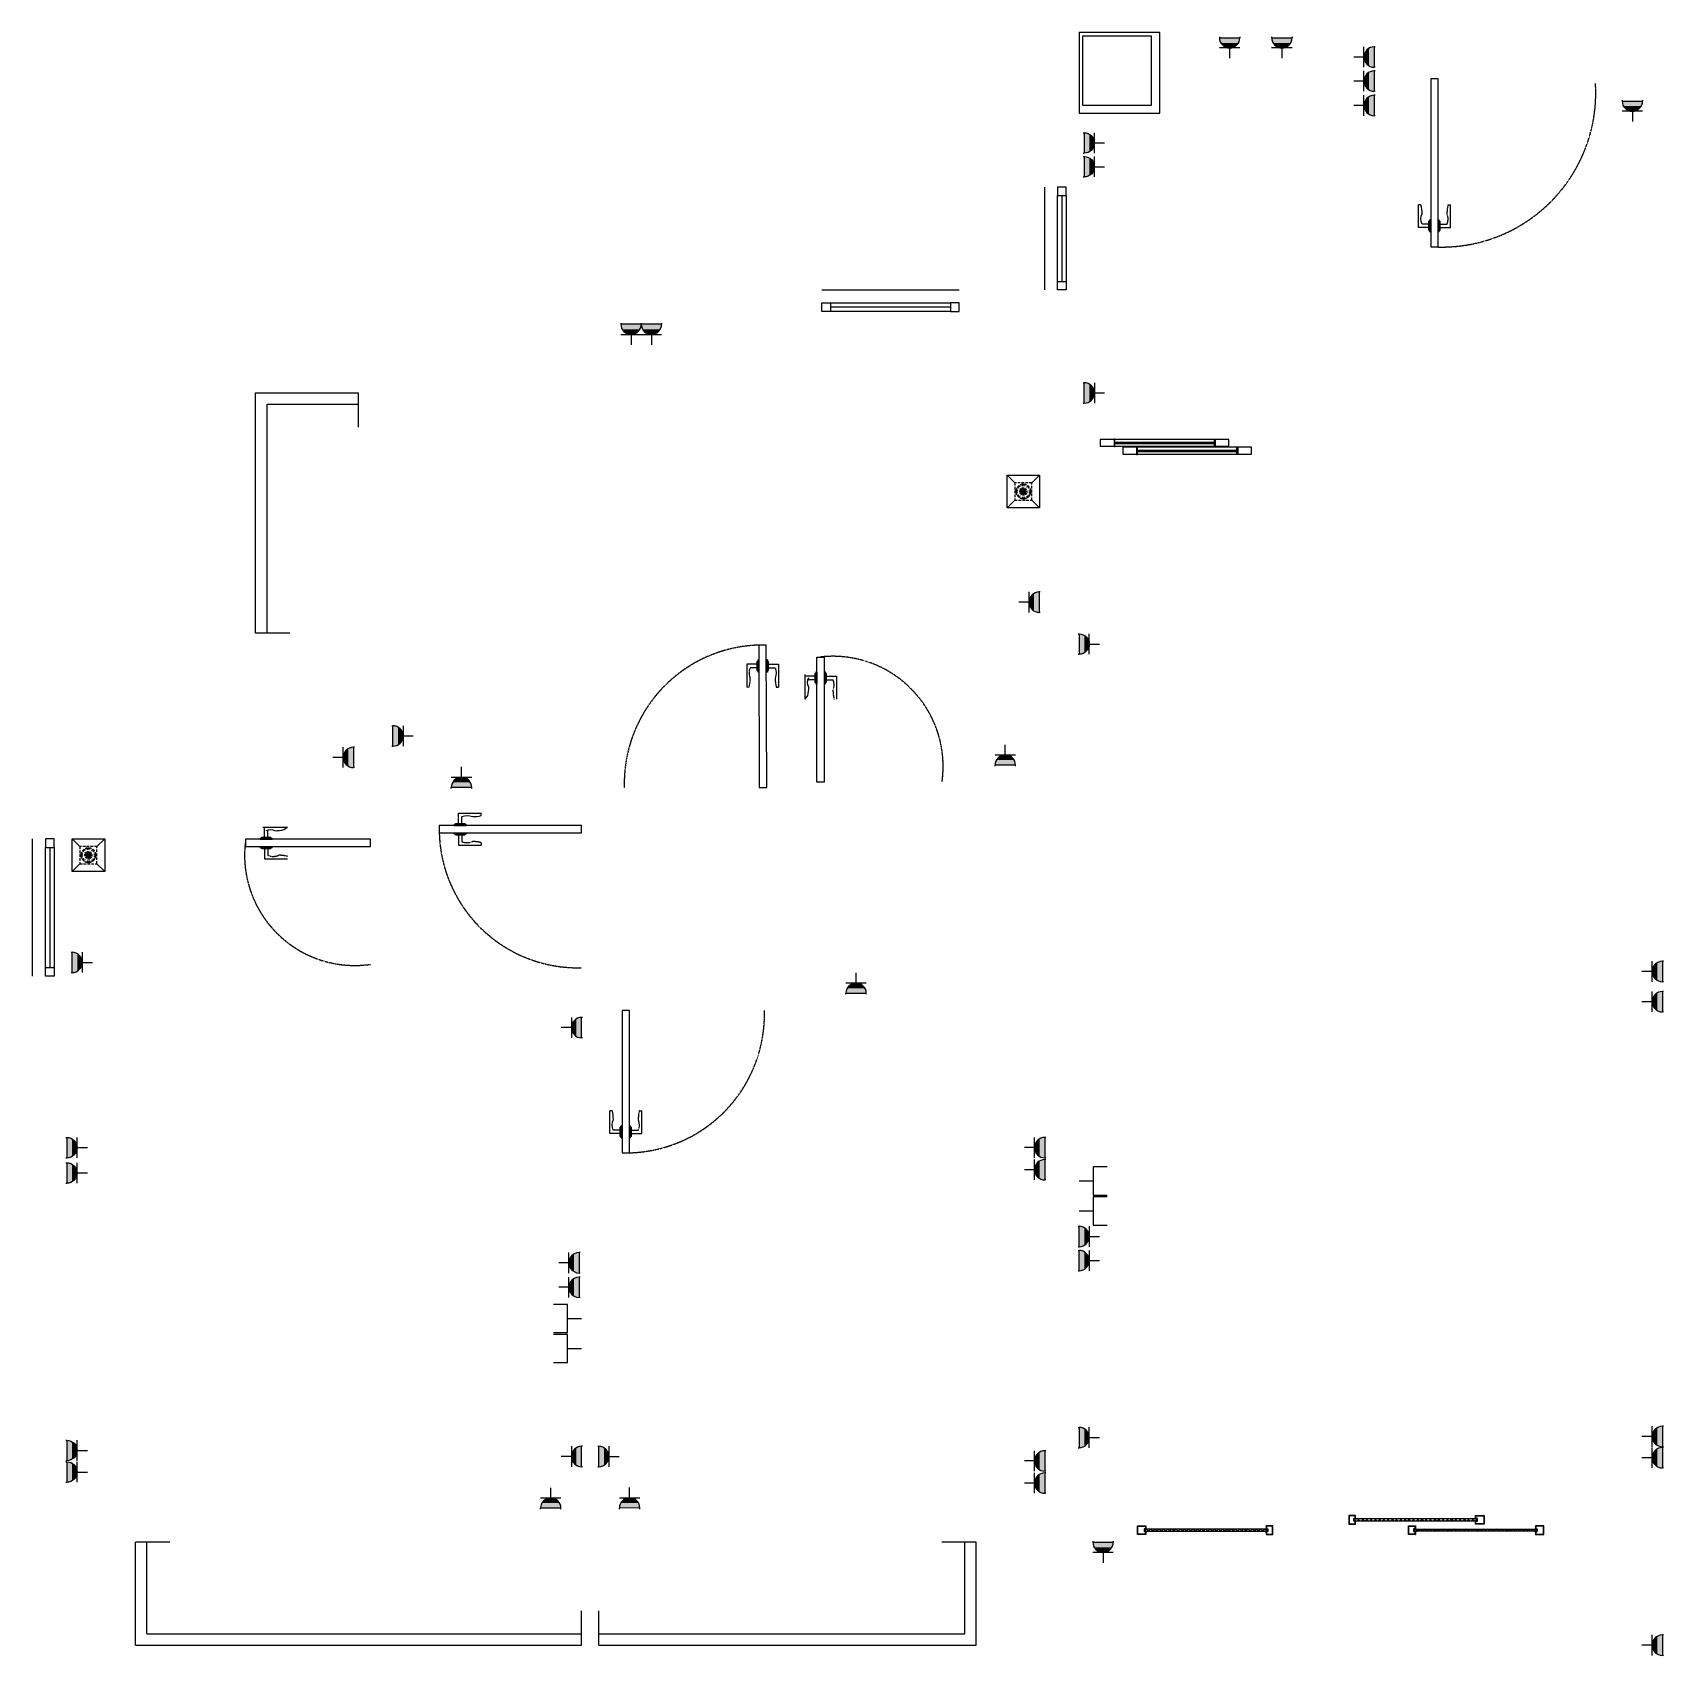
# Model space of a CAD drawing. Header units: millimetres. Extents: x 1752652 to 1868489, y -569437 to -552483.
# Drawn here: x 1817254 to 1826760, y -561943 to -552483 of the extents above; entities that cross this region are included whole.
import ezdxf
from ezdxf.enums import TextEntityAlignment as Align

# ---------------------------------------------------------------- set-up
doc = ezdxf.new("R2010")
doc.units = ezdxf.units.MM
doc.linetypes.add('ACAD_ISO02W100', pattern=[15, 12, -3])
doc.linetypes.add('HIDDEN', pattern=[0.375, 0.25, -0.125])
for name, color, linetype in [('A-WIND', 2, 'Continuous'), ('C窗户Z', 1, 'Continuous'), ('E-插座-RefEdit0', 1, 'Continuous'), ('FF-FURN', 51, 'Continuous'), ('FIXTURE', 2, 'Continuous'), ('H-地面图', 144, 'Continuous'), ('HATCH', 8, 'Continuous'), ('P-Casing-门槛', 251, 'Continuous'), ('P-Door Leaf-门扇', 60, 'Continuous'), ('P-地漏', 8, 'Continuous'), ('P-门', 51, 'Continuous'), ('Wall', 151, 'Continuous'), ('烟窗11111111111111111111111111', 7, 'Continuous')]:
    doc.layers.add(name, color=color, linetype=linetype)
doc.styles.add('_COMPLEX', font='complex_.ttf')
doc.styles.add('_TCH_LABEL', font='')
doc.styles.add('dim_font', font='SIMPLEX.shx', dxfattribs={"width": 0.6})
doc.styles.get("Standard").update_dxf_attribs({"font": 'simplex.shx', "width": 0.8, "bigfont": 'hztxt.shx'})
doc.styles.get('_TCH_LABEL').set_extended_font_data('@SimSun')

# ---------------------------------------------------------------- blocks, each defined once
blk = doc.blocks.new('_LINKPT1')
blk.add_line((0, 0), (0, 0))
blk = doc.blocks.new('cvbrrrr')
for p, q in [((1824171.8, -552507.3), (1824171.8, -552513.3)), ((1824171.8, -552513.3), (1824290.9, -552513.3)), ((1824290.9, -552572.8), (1824171.8, -552572.8)), ((1824231.3, -552572.8), (1824231.3, -552632.4)), ((1824290.9, -552507.3), (1824290.9, -552513.3)), ((1824476.1, -552507.3), (1824476.1, -552513.3)), ((1824476.1, -552513.3), (1824595.2, -552513.3)), ((1824595.2, -552572.8), (1824476.1, -552572.8)), ((1824535.7, -552572.8), (1824535.7, -552632.4)), ((1824595.2, -552507.3), (1824595.2, -552513.3)), ((1825014, -552685.3), (1825014, -552566.2)), ((1825073.6, -552566.2), (1825073.6, -552685.3)), ((1825079.5, -552566.2), (1825073.6, -552566.2)), ((1825014, -552625.7), (1824954.5, -552625.7)), ((1825014, -552765.9), (1824954.5, -552765.9)), ((1825014, -552825.4), (1825014, -552706.3)), ((1825079.5, -552685.3), (1825073.6, -552685.3)), ((1825073.6, -552706.3), (1825073.6, -552825.4)), ((1825079.5, -552706.3), (1825073.6, -552706.3)), ((1825014, -552967.5), (1825014, -552848.4)), ((1825079.5, -552825.4), (1825073.6, -552825.4)), ((1825073.6, -552848.4), (1825073.6, -552967.5)), ((1825079.5, -552848.4), (1825073.6, -552848.4)), ((1825014, -552908), (1824954.5, -552908)), ((1826519, -552876.3), (1826519, -552882.3)), ((1826519, -552882.3), (1826638.1, -552882.3)), ((1826638.1, -552941.8), (1826519, -552941.8)), ((1826578.6, -552941.8), (1826578.6, -553001.3)), ((1826638.1, -552876.3), (1826638.1, -552882.3)), ((1825079.5, -552967.5), (1825073.6, -552967.5)), ((1823377.6, -553066.8), (1823383.6, -553066.8)), ((1823383.6, -553066.8), (1823383.6, -553185.9)), ((1823443.1, -553185.9), (1823443.1, -553066.8)), ((1823443.1, -553126.4), (1823502.6, -553126.4)), ((1823377.6, -553185.9), (1823383.6, -553185.9)), ((1823377.6, -553205.8), (1823383.6, -553205.8)), ((1823383.6, -553205.8), (1823383.6, -553324.9)), ((1823443.1, -553324.9), (1823443.1, -553205.8)), ((1823377.6, -553324.9), (1823383.6, -553324.9)), ((1823443.1, -553265.4), (1823502.6, -553265.4)), ((1820682.4, -554177.3), (1820682.4, -554183.3)), ((1820801.5, -554183.3), (1820682.4, -554183.3)), ((1820801.2, -554177.3), (1820801.2, -554183.3)), ((1820920.3, -554183.3), (1820801.2, -554183.3)), ((1820801.5, -554177.3), (1820801.5, -554183.3)), ((1820920.3, -554177.3), (1820920.3, -554183.3)), ((1820682.4, -554242.8), (1820801.5, -554242.8)), ((1820742, -554242.8), (1820742, -554302.4)), ((1820801.2, -554242.8), (1820920.3, -554242.8)), ((1820860.8, -554242.8), (1820860.8, -554302.4)), ((1823377.6, -554524.3), (1823383.6, -554524.3)), ((1823383.6, -554643.3), (1823383.6, -554524.3)), ((1823443.1, -554524.3), (1823443.1, -554643.3)), ((1823377.6, -554643.3), (1823383.6, -554643.3)), ((1823443.1, -554583.8), (1823502.6, -554583.8)), ((1823061.9, -555803.6), (1823002.4, -555803.6)), ((1823061.9, -555863.1), (1823061.9, -555744)), ((1823121.5, -555744), (1823121.5, -555863.1)), ((1823127.4, -555744), (1823121.5, -555744)), ((1823127.4, -555863.1), (1823121.5, -555863.1)), ((1823347.6, -555988.1), (1823353.6, -555988.1)), ((1823353.6, -555988.1), (1823353.6, -556107.2)), ((1823413.1, -556107.2), (1823413.1, -555988.1)), ((1823413.1, -556047.7), (1823472.6, -556047.7)), ((1823347.6, -556107.2), (1823353.6, -556107.2)), ((1819347.6, -556523.8), (1819353.6, -556523.8)), ((1819353.5, -556642.8), (1819353.6, -556523.8)), ((1819413.1, -556523.8), (1819413.1, -556642.9)), ((1819064, -556767.8, 17420), (1819064, -556648.8, 17420)), ((1819123.6, -556648.8, 17420), (1819123.6, -556767.8, 17420)), ((1819129.5, -556648.8, 17420), (1819123.6, -556648.8, 17420)), ((1819347.6, -556642.8), (1819353.5, -556642.8)), ((1819413.1, -556583.3), (1819472.6, -556583.4)), ((1822923.6, -556693.8), (1822923.6, -556634.2)), ((1819064, -556708.3, 17420), (1819004.5, -556708.3, 17420)), ((1822864, -556693.8), (1822983.1, -556693.8)), ((1822983.1, -556753.3), (1822864, -556753.3)), ((1822864, -556759.3), (1822864, -556753.3)), ((1822983.1, -556759.3), (1822983.1, -556753.3)), ((1819129.5, -556767.8, 17420), (1819123.6, -556767.8, 17420)), ((1819694, -556823.8), (1819813.1, -556823.8)), ((1819753.6, -556823.8), (1819753.6, -556764.2)), ((1819813.1, -556883.3), (1819694, -556883.3)), ((1819694, -556889.3), (1819694, -556883.3)), ((1819813.1, -556889.3), (1819813.1, -556883.3)), ((1817477.6, -557843.8), (1817483.6, -557843.8)), ((1817483.6, -557962.8), (1817483.6, -557843.8)), ((1817543.1, -557843.8), (1817543.1, -557962.8)), ((1817543.1, -557903.3), (1817602.6, -557903.3)), ((1826694, -558015.9), (1826694, -557896.8)), ((1826753.6, -557896.8), (1826753.6, -558015.9)), ((1826759.5, -557896.8), (1826753.6, -557896.8)), ((1817477.6, -557962.8), (1817483.6, -557962.8)), ((1822053.6, -558023.8), (1822053.6, -557964.2)), ((1826694, -557956.3), (1826634.5, -557956.3)), ((1822113.1, -558023.8), (1821994, -558023.8)), ((1821994, -558083.3), (1822113.1, -558083.3)), ((1821994, -558089.3), (1821994, -558083.3)), ((1822113.1, -558089.3), (1822113.1, -558083.3)), ((1826694, -558191.9), (1826694, -558072.8)), ((1826759.5, -558015.9), (1826753.6, -558015.9)), ((1826753.6, -558072.8), (1826753.6, -558191.9)), ((1826759.5, -558072.8), (1826753.6, -558072.8)), ((1826694, -558132.3), (1826634.5, -558132.3)), ((1820394, -558283.3), (1820334.5, -558283.3)), ((1820394, -558223.8), (1820394, -558342.8)), ((1820453.6, -558342.8), (1820453.6, -558223.8)), ((1820459.5, -558223.8), (1820453.6, -558223.8)), ((1826759.5, -558191.9), (1826753.6, -558191.9)), ((1820459.5, -558342.8), (1820453.6, -558342.8)), ((1817447.6, -558923.7), (1817453.6, -558923.7)), ((1817453.6, -558923.7), (1817453.6, -559042.8)), ((1817513.1, -559042.8), (1817513.1, -558923.7)), ((1823094, -559042.7), (1823094, -558923.6)), ((1823153.6, -558923.6), (1823153.6, -559042.7)), ((1823159.5, -558923.6), (1823153.6, -558923.6)), ((1817447.6, -559042.8), (1817453.6, -559042.8)), ((1817513.1, -558983.2), (1817572.6, -558983.2)), ((1823094, -558983.1), (1823034.5, -558983.1)), ((1823159.5, -559042.7), (1823153.6, -559042.7)), ((1817447.6, -559071.4), (1817453.6, -559071.4)), ((1817453.6, -559071.4), (1817453.6, -559190.5)), ((1817513.1, -559190.5), (1817513.1, -559071.4)), ((1817513.1, -559130.9), (1817572.6, -559130.9)), ((1823094, -559112.1), (1823034.5, -559112.1)), ((1823094, -559171.6), (1823094, -559052.5)), ((1823153.6, -559052.5), (1823153.6, -559171.6)), ((1823159.5, -559052.5), (1823153.6, -559052.5)), ((1823435.7, -559095.8), (1823435.7, -559260.5)), ((1823518.1, -559095.8), (1823435.7, -559095.8)), ((1817447.6, -559190.5), (1817453.6, -559190.5)), ((1823159.5, -559171.6), (1823153.6, -559171.6)), ((1823435.8, -559178.1), (1823353.6, -559178.1)), ((1823353.6, -559178.1), (1823353.6, -559178.1)), ((1823353.6, -559178.1), (1823353.6, -559178.1)), ((1823435.7, -559260.5), (1823518.1, -559260.5)), ((1823435.7, -559270.8), (1823435.7, -559435.5)), ((1823518.1, -559270.8), (1823435.7, -559270.8)), ((1823435.8, -559353.1), (1823353.6, -559353.1)), ((1823353.6, -559353.1), (1823353.6, -559353.1)), ((1823353.6, -559353.1), (1823353.6, -559353.1)), ((1823347.6, -559441.4), (1823353.6, -559441.4)), ((1823353.6, -559560.5), (1823353.6, -559441.4)), ((1823413.1, -559441.4), (1823413.1, -559560.5)), ((1823413.1, -559500.9), (1823472.6, -559500.9)), ((1823435.7, -559435.5), (1823518.1, -559435.5)), ((1820379.8, -559714.1, 17420), (1820379.8, -559595, 17420)), ((1820439.4, -559595, 17420), (1820439.4, -559714.1, 17420)), ((1820445.3, -559595, 17420), (1820439.4, -559595, 17420)), ((1823347.6, -559560.5), (1823353.6, -559560.5)), ((1823347.6, -559581.9), (1823353.6, -559581.9)), ((1823353.6, -559701), (1823353.6, -559581.9)), ((1823413.1, -559581.9), (1823413.1, -559701)), ((1820379.8, -559654.5, 17420), (1820320.3, -559654.5, 17420)), ((1823347.6, -559701), (1823353.6, -559701)), ((1823413.1, -559641.5), (1823472.6, -559641.5)), ((1820379.8, -559797.1, 17420), (1820320.3, -559797.1, 17420)), ((1820379.8, -559856.7, 17420), (1820379.8, -559737.6, 17420)), ((1820445.3, -559714.1, 17420), (1820439.4, -559714.1, 17420)), ((1820439.4, -559737.6, 17420), (1820439.4, -559856.7, 17420)), ((1820445.3, -559737.6, 17420), (1820439.4, -559737.6, 17420)), ((1820371.4, -559896.7, 17420), (1820289, -559896.7, 17420)), ((1820371.4, -560061.4, 17420), (1820371.4, -559896.7, 17420)), ((1820445.3, -559856.7, 17420), (1820439.4, -559856.7, 17420)), ((1820371.3, -559979, 17420), (1820453.6, -559979, 17420)), ((1820453.6, -559979, 17420), (1820453.6, -559979, 17420)), ((1820453.6, -559979, 17420), (1820453.6, -559979, 17420)), ((1820289, -560061.4, 17420), (1820371.4, -560061.4, 17420)), ((1820371.4, -560071.7, 17420), (1820289, -560071.7, 17420)), ((1820371.4, -560236.4, 17420), (1820371.4, -560071.7, 17420)), ((1820371.3, -560154, 17420), (1820453.6, -560154, 17420)), ((1820453.6, -560154, 17420), (1820453.6, -560154, 17420)), ((1820453.6, -560154, 17420), (1820453.6, -560154, 17420)), ((1820289, -560236.4, 17420), (1820371.4, -560236.4, 17420)), ((1823347.6, -560613.5), (1823353.5, -560613.5)), ((1823353.5, -560613.5), (1823353.6, -560732.6)), ((1823413.1, -560732.5), (1823413.1, -560613.4)), ((1826694, -560726.5), (1826694, -560607.4)), ((1826753.6, -560607.4), (1826753.6, -560726.5)), ((1826759.5, -560607.4), (1826753.6, -560607.4)), ((1817447.6, -560689), (1817453.6, -560689)), ((1817453.6, -560689), (1817453.6, -560808.1)), ((1817513.1, -560808.1), (1817513.1, -560689)), ((1817513.1, -560748.5), (1817572.6, -560748.5)), ((1820394, -560723.8), (1820394, -560842.8)), ((1820453.6, -560842.8), (1820453.6, -560723.8)), ((1820459.5, -560723.8), (1820453.6, -560723.8)), ((1820547.6, -560724), (1820553.6, -560724)), ((1820553.6, -560843.1), (1820553.6, -560724)), ((1820613.1, -560724), (1820613.1, -560843.1)), ((1823094, -560869), (1823094, -560749.9)), ((1823153.6, -560749.9), (1823153.6, -560869)), ((1823159.5, -560749.9), (1823153.6, -560749.9)), ((1823347.6, -560732.6), (1823353.6, -560732.6)), ((1823413.1, -560673), (1823472.6, -560673)), ((1826694, -560667), (1826634.5, -560667)), ((1826694, -560850.1), (1826694, -560731)), ((1826759.5, -560726.5), (1826753.6, -560726.5)), ((1826753.6, -560731), (1826753.6, -560850.1)), ((1826759.5, -560731), (1826753.6, -560731)), ((1817447.6, -560808.1), (1817453.6, -560808.1)), ((1817447.6, -560814.6), (1817453.6, -560814.6)), ((1817453.6, -560814.6), (1817453.6, -560933.7)), ((1817513.1, -560933.7), (1817513.1, -560814.6)), ((1820394, -560783.3), (1820334.5, -560783.3)), ((1820459.5, -560842.8), (1820453.6, -560842.8)), ((1820547.6, -560843.1), (1820553.6, -560843.1)), ((1820613.1, -560783.6), (1820672.6, -560783.6)), ((1823094, -560809.5), (1823034.5, -560809.5)), ((1826694, -560790.5), (1826634.5, -560790.5)), ((1826759.5, -560850.1), (1826753.6, -560850.1)), ((1817447.6, -560933.7), (1817453.6, -560933.7)), ((1817513.1, -560874.2), (1817572.6, -560874.2)), ((1823094, -560938.4), (1823034.5, -560938.4)), ((1823094, -560998), (1823094, -560878.9)), ((1823159.5, -560869), (1823153.6, -560869)), ((1823153.6, -560878.9), (1823153.6, -560998)), ((1823159.5, -560878.9), (1823153.6, -560878.9)), ((1820214.1, -561025.2), (1820333.2, -561025.3)), ((1820273.6, -561025.2), (1820273.7, -560965.7)), ((1820674, -561024.2), (1820793.1, -561024.2)), ((1820733.6, -561024.2), (1820733.6, -560964.7)), ((1823159.5, -560998), (1823153.6, -560998)), ((1820214, -561090.7), (1820214.1, -561084.8)), ((1820333.1, -561084.8), (1820214.1, -561084.8)), ((1820333.1, -561090.8), (1820333.1, -561084.8)), ((1820793.1, -561083.8), (1820674, -561083.7)), ((1820674, -561089.7), (1820674, -561083.7)), ((1820793.1, -561089.7), (1820793.1, -561083.8)), ((1823433.6, -561277.3), (1823433.6, -561283.3)), ((1823433.6, -561283.3), (1823552.7, -561283.3)), ((1823552.7, -561277.3), (1823552.7, -561283.3)), ((1823552.7, -561342.8), (1823433.6, -561342.8)), ((1823493.2, -561342.8), (1823493.2, -561402.4)), ((1826694, -561883.3), (1826634.5, -561883.3)), ((1826694, -561942.8), (1826694, -561823.8)), ((1826753.6, -561823.8), (1826753.6, -561942.8)), ((1826759.5, -561823.8), (1826753.6, -561823.8)), ((1826759.5, -561942.8), (1826753.6, -561942.8))]:
    blk.add_line(p, q)
for centre, start, end in [((1824231.3, -552513.3), 180, 0), ((1824535.7, -552513.3), 180, 0), ((1825073.6, -552625.7), 90, 270), ((1825073.6, -552765.9), 90, 270), ((1825073.6, -552908), 90, 270), ((1826578.6, -552882.3), 180, 0), ((1820742, -554183.3), 180, 0), ((1820860.8, -554183.3), 180, 0), ((1823383.6, -554583.8), 270, 90), ((1823121.5, -555803.6), 90, 270), ((1819353.6, -556583.3), 269.96864, 89.96864), ((1819123.6, -556708.3, 17420), 90, 270), ((1822923.6, -556753.3), 0, 180), ((1819753.6, -556883.3), 0, 180), ((1817483.6, -557903.3), 270, 90), ((1826753.6, -557956.3), 90, 270), ((1822053.6, -558083.3), 0, 180), ((1826753.6, -558132.3), 90, 270), ((1820453.6, -558283.3), 90, 270), ((1823153.6, -558983.1), 90, 270), ((1823153.6, -559112.1), 90, 270), ((1823353.6, -559500.9), 270, 90), ((1820439.4, -559654.5, 17420), 89.99998, 269.99998), ((1823353.6, -559641.5), 270, 90), ((1820439.4, -559797.1, 17420), 89.99998, 269.99998), ((1823353.6, -560673), 270.03136, 90.03136), ((1826753.6, -560667), 90, 270), ((1820453.6, -560783.3), 90, 270), ((1820553.6, -560783.6), 270, 90), ((1823153.6, -560809.5), 90, 270), ((1826753.6, -560790.5), 90, 270), ((1823153.6, -560938.4), 90, 270), ((1820273.6, -561084.8), 359.96864, 179.96864), ((1820733.6, -561083.8), 359.96864, 179.96864), ((1823493.2, -561283.3), 180, 0), ((1826753.6, -561883.3), 90, 270)]:
    blk.add_arc(centre, 59.5, start, end)
at = {"extrusion": (0, 0, -1)}
for centre in [(1823383.6, -553126.4), (1823383.6, -553265.4), (1823353.6, -556047.7), (1817453.6, -558983.2), (1817453.6, -559130.9), (1817453.6, -560748.5), (1817453.6, -560874.2)]:
    blk.add_ellipse(centre, major_axis=(42.1, 42.1), ratio=1, start_param=-0.785398, end_param=2.356194, dxfattribs=at)
for points in [[(1824282.9, -552543.1), (1824179.7, -552543.1), (1824290.9, -552513.3), (1824171.8, -552513.3)], [(1824261.1, -552564.9), (1824201.5, -552564.9), (1824282.9, -552543.1), (1824179.7, -552543.1)], [(1824231.3, -552572.8), (1824231.3, -552572.8), (1824261.1, -552564.9), (1824201.5, -552564.9)], [(1824587.3, -552543.1), (1824484.1, -552543.1), (1824595.2, -552513.3), (1824476.1, -552513.3)], [(1824565.5, -552564.9), (1824505.9, -552564.9), (1824587.3, -552543.1), (1824484.1, -552543.1)], [(1824535.7, -552572.8), (1824535.7, -552572.8), (1824565.5, -552564.9), (1824505.9, -552564.9)], [(1825022, -552655.5), (1825022, -552596), (1825043.8, -552677.3), (1825043.8, -552574.2)], [(1825043.8, -552677.3), (1825043.8, -552574.2), (1825073.6, -552685.3), (1825073.6, -552566.2)], [(1825014, -552625.7), (1825014, -552625.7), (1825022, -552655.5), (1825022, -552596)], [(1825014, -552765.9), (1825014, -552765.9), (1825022, -552795.6), (1825022, -552736.1)], [(1825022, -552795.6), (1825022, -552736.1), (1825043.8, -552817.4), (1825043.8, -552714.3)], [(1825043.8, -552817.4), (1825043.8, -552714.3), (1825073.6, -552825.4), (1825073.6, -552706.3)], [(1825022, -552937.8), (1825022, -552878.2), (1825043.8, -552959.6), (1825043.8, -552856.4)], [(1825043.8, -552959.6), (1825043.8, -552856.4), (1825073.6, -552967.5), (1825073.6, -552848.4)], [(1825014, -552908), (1825014, -552908), (1825022, -552937.8), (1825022, -552878.2)], [(1826630.1, -552912), (1826527, -552912), (1826638.1, -552882.3), (1826519, -552882.3)], [(1826608.3, -552933.8), (1826548.8, -552933.8), (1826630.1, -552912), (1826527, -552912)], [(1826578.6, -552941.8), (1826578.6, -552941.8), (1826608.3, -552933.8), (1826548.8, -552933.8)], [(1823413.3, -553178), (1823413.3, -553074.8), (1823383.6, -553185.9), (1823383.6, -553066.8)], [(1823435.1, -553156.2), (1823435.1, -553096.6), (1823413.3, -553178), (1823413.3, -553074.8)], [(1823443.1, -553126.4), (1823443.1, -553126.4), (1823435.1, -553156.2), (1823435.1, -553096.6)], [(1823413.3, -553316.9), (1823413.3, -553213.8), (1823383.6, -553324.9), (1823383.6, -553205.8)], [(1823435.1, -553295.1), (1823435.1, -553235.6), (1823413.3, -553316.9), (1823413.3, -553213.8)], [(1823443.1, -553265.4), (1823443.1, -553265.4), (1823435.1, -553295.1), (1823435.1, -553235.6)], [(1820690.4, -554213.1), (1820793.5, -554213.1), (1820682.4, -554183.3), (1820801.5, -554183.3)], [(1820809.2, -554213.1), (1820912.4, -554213.1), (1820801.2, -554183.3), (1820920.3, -554183.3)], [(1820712.2, -554234.9), (1820771.7, -554234.9), (1820690.4, -554213.1), (1820793.5, -554213.1)], [(1820742, -554242.8), (1820742, -554242.8), (1820712.2, -554234.9), (1820771.7, -554234.9)], [(1820831, -554234.9), (1820890.6, -554234.9), (1820809.2, -554213.1), (1820912.4, -554213.1)], [(1820860.8, -554242.8), (1820860.8, -554242.8), (1820831, -554234.9), (1820890.6, -554234.9)], [(1823413.3, -554532.2), (1823413.3, -554635.4), (1823383.6, -554524.3), (1823383.6, -554643.3)], [(1823435.1, -554554), (1823435.1, -554613.6), (1823413.3, -554532.2), (1823413.3, -554635.4)], [(1823443.1, -554583.8), (1823443.1, -554583.8), (1823435.1, -554554), (1823435.1, -554613.6)], [(1823061.9, -555803.6), (1823061.9, -555803.6), (1823069.9, -555833.3), (1823069.9, -555773.8)], [(1823069.9, -555833.3), (1823069.9, -555773.8), (1823091.7, -555855.1), (1823091.7, -555752)], [(1823091.7, -555855.1), (1823091.7, -555752), (1823121.5, -555863.1), (1823121.5, -555744)], [(1823383.3, -556099.2), (1823383.3, -555996.1), (1823353.6, -556107.2), (1823353.6, -555988.1)], [(1823405.1, -556077.4), (1823405.1, -556017.9), (1823383.3, -556099.2), (1823383.3, -555996.1)], [(1823413.1, -556047.7), (1823413.1, -556047.7), (1823405.1, -556077.4), (1823405.1, -556017.9)], [(1819383.4, -556531.8), (1819383.3, -556634.9), (1819353.6, -556523.8), (1819353.5, -556642.8)], [(1819405.1, -556553.6), (1819405.1, -556613.1), (1819383.4, -556531.8), (1819383.3, -556634.9)], [(1819413.1, -556583.3), (1819413.1, -556583.3), (1819405.1, -556553.6), (1819405.1, -556613.1)], [(1819072, -556738.1, 17420), (1819072, -556678.5, 17420), (1819093.8, -556759.9, 17420), (1819093.8, -556656.7, 17420)], [(1819093.8, -556759.9, 17420), (1819093.8, -556656.7, 17420), (1819123.6, -556767.8, 17420), (1819123.6, -556648.8, 17420)], [(1819064, -556708.3, 17420), (1819064, -556708.3, 17420), (1819072, -556738.1, 17420), (1819072, -556678.5, 17420)], [(1822872, -556723.5), (1822975.1, -556723.5), (1822864, -556753.3), (1822983.1, -556753.3)], [(1822893.8, -556701.7), (1822953.3, -556701.7), (1822872, -556723.5), (1822975.1, -556723.5)], [(1822923.6, -556693.8), (1822923.6, -556693.8), (1822893.8, -556701.7), (1822953.3, -556701.7)], [(1819702, -556853.5), (1819805.1, -556853.5), (1819694, -556883.3), (1819813.1, -556883.3)], [(1819723.8, -556831.7), (1819783.3, -556831.7), (1819702, -556853.5), (1819805.1, -556853.5)], [(1819753.6, -556823.8), (1819753.6, -556823.8), (1819723.8, -556831.7), (1819783.3, -556831.7)], [(1817513.3, -557851.7), (1817513.3, -557954.9), (1817483.6, -557843.8), (1817483.6, -557962.8)], [(1817535.1, -557873.5), (1817535.1, -557933.1), (1817513.3, -557851.7), (1817513.3, -557954.9)], [(1817543.1, -557903.3), (1817543.1, -557903.3), (1817535.1, -557873.5), (1817535.1, -557933.1)], [(1826723.8, -558007.9), (1826723.8, -557904.8), (1826753.6, -558015.9), (1826753.6, -557896.8)], [(1826694, -557956.3), (1826694, -557956.3), (1826702, -557986.1), (1826702, -557926.6)], [(1826702, -557986.1), (1826702, -557926.6), (1826723.8, -558007.9), (1826723.8, -557904.8)], [(1822105.2, -558053.5), (1822002, -558053.5), (1822113.1, -558083.3), (1821994, -558083.3)], [(1822083.4, -558031.7), (1822023.8, -558031.7), (1822105.2, -558053.5), (1822002, -558053.5)], [(1822053.6, -558023.8), (1822053.6, -558023.8), (1822083.4, -558031.7), (1822023.8, -558031.7)], [(1826702, -558162.1), (1826702, -558102.5), (1826723.8, -558183.9), (1826723.8, -558080.8)], [(1826723.8, -558183.9), (1826723.8, -558080.8), (1826753.6, -558191.9), (1826753.6, -558072.8)], [(1826694, -558132.3), (1826694, -558132.3), (1826702, -558162.1), (1826702, -558102.5)], [(1820394, -558283.3), (1820394, -558283.3), (1820402, -558253.5), (1820402, -558313.1)], [(1820402, -558253.5), (1820402, -558313.1), (1820423.8, -558231.7), (1820423.8, -558334.9)], [(1820423.8, -558231.7), (1820423.8, -558334.9), (1820453.6, -558223.8), (1820453.6, -558342.8)], [(1817483.3, -559034.8), (1817483.3, -558931.6), (1817453.6, -559042.8), (1817453.6, -558923.7)], [(1817505.1, -559013), (1817505.1, -558953.4), (1817483.3, -559034.8), (1817483.3, -558931.6)], [(1823102, -559012.9), (1823102, -558953.3), (1823123.8, -559034.7), (1823123.8, -558931.5)], [(1823123.8, -559034.7), (1823123.8, -558931.5), (1823153.6, -559042.7), (1823153.6, -558923.6)], [(1817513.1, -558983.2), (1817513.1, -558983.2), (1817505.1, -559013), (1817505.1, -558953.4)], [(1823094, -558983.1), (1823094, -558983.1), (1823102, -559012.9), (1823102, -558953.3)], [(1817483.3, -559182.5), (1817483.3, -559079.4), (1817453.6, -559190.5), (1817453.6, -559071.4)], [(1817505.1, -559160.7), (1817505.1, -559101.2), (1817483.3, -559182.5), (1817483.3, -559079.4)], [(1817513.1, -559130.9), (1817513.1, -559130.9), (1817505.1, -559160.7), (1817505.1, -559101.2)], [(1823094, -559112.1), (1823094, -559112.1), (1823102, -559141.9), (1823102, -559082.3)], [(1823102, -559141.9), (1823102, -559082.3), (1823123.8, -559163.6), (1823123.8, -559060.5)], [(1823123.8, -559163.6), (1823123.8, -559060.5), (1823153.6, -559171.6), (1823153.6, -559052.5)], [(1823383.3, -559449.4), (1823383.3, -559552.5), (1823353.6, -559441.4), (1823353.6, -559560.5)], [(1823405.1, -559471.2), (1823405.1, -559530.7), (1823383.3, -559449.4), (1823383.3, -559552.5)], [(1823413.1, -559500.9), (1823413.1, -559500.9), (1823405.1, -559471.2), (1823405.1, -559530.7)], [(1820387.8, -559684.3, 17420), (1820387.8, -559624.7, 17420), (1820409.6, -559706.1, 17420), (1820409.6, -559603, 17420)], [(1820409.6, -559706.1, 17420), (1820409.6, -559603, 17420), (1820439.4, -559714.1, 17420), (1820439.4, -559595, 17420)], [(1823383.3, -559589.9), (1823383.3, -559693), (1823353.6, -559581.9), (1823353.6, -559701)], [(1823405.1, -559611.7), (1823405.1, -559671.2), (1823383.3, -559589.9), (1823383.3, -559693)], [(1823413.1, -559641.5), (1823413.1, -559641.5), (1823405.1, -559611.7), (1823405.1, -559671.2)], [(1820379.8, -559654.5, 17420), (1820379.8, -559654.5, 17420), (1820387.8, -559684.3, 17420), (1820387.8, -559624.7, 17420)], [(1820379.8, -559797.1, 17420), (1820379.8, -559797.1, 17420), (1820387.8, -559826.9, 17420), (1820387.8, -559767.3, 17420)], [(1820387.8, -559826.9, 17420), (1820387.8, -559767.3, 17420), (1820409.6, -559848.7, 17420), (1820409.6, -559745.6, 17420)], [(1820409.6, -559848.7, 17420), (1820409.6, -559745.6, 17420), (1820439.4, -559856.7, 17420), (1820439.4, -559737.6, 17420)], [(1823383.4, -560724.6), (1823383.3, -560621.4), (1823353.6, -560732.6), (1823353.5, -560613.5)], [(1823405.1, -560702.8), (1823405.1, -560643.2), (1823383.4, -560724.6), (1823383.3, -560621.4)], [(1823413.1, -560673), (1823413.1, -560673), (1823405.1, -560702.8), (1823405.1, -560643.2)], [(1826694, -560667), (1826694, -560667), (1826702, -560696.8), (1826702, -560637.2)], [(1826702, -560696.8), (1826702, -560637.2), (1826723.8, -560718.5), (1826723.8, -560615.4)], [(1826723.8, -560718.5), (1826723.8, -560615.4), (1826753.6, -560726.5), (1826753.6, -560607.4)], [(1817483.3, -560800.1), (1817483.3, -560697), (1817453.6, -560808.1), (1817453.6, -560689)], [(1817505.1, -560778.3), (1817505.1, -560718.8), (1817483.3, -560800.1), (1817483.3, -560697)], [(1817513.1, -560748.5), (1817513.1, -560748.5), (1817505.1, -560778.3), (1817505.1, -560718.8)], [(1820394, -560783.3), (1820394, -560783.3), (1820402, -560753.5), (1820402, -560813.1)], [(1820402, -560753.5), (1820402, -560813.1), (1820423.8, -560731.7), (1820423.8, -560834.9)], [(1820423.8, -560731.7), (1820423.8, -560834.9), (1820453.6, -560723.8), (1820453.6, -560842.8)], [(1820583.3, -560732), (1820583.3, -560835.1), (1820553.6, -560724), (1820553.6, -560843.1)], [(1820605.1, -560753.8), (1820605.1, -560813.3), (1820583.3, -560732), (1820583.3, -560835.1)], [(1820613.1, -560783.6), (1820613.1, -560783.6), (1820605.1, -560753.8), (1820605.1, -560813.3)], [(1823123.8, -560861), (1823123.8, -560757.9), (1823153.6, -560869), (1823153.6, -560749.9)], [(1826702, -560820.3), (1826702, -560760.7), (1826723.8, -560842.1), (1826723.8, -560738.9)], [(1826723.8, -560842.1), (1826723.8, -560738.9), (1826753.6, -560850.1), (1826753.6, -560731)], [(1817483.3, -560925.7), (1817483.3, -560822.6), (1817453.6, -560933.7), (1817453.6, -560814.6)], [(1817505.1, -560903.9), (1817505.1, -560844.4), (1817483.3, -560925.7), (1817483.3, -560822.6)], [(1817513.1, -560874.2), (1817513.1, -560874.2), (1817505.1, -560903.9), (1817505.1, -560844.4)], [(1823094, -560809.5), (1823094, -560809.5), (1823102, -560839.3), (1823102, -560779.7)], [(1823102, -560839.3), (1823102, -560779.7), (1823123.8, -560861), (1823123.8, -560757.9)], [(1826694, -560790.5), (1826694, -560790.5), (1826702, -560820.3), (1826702, -560760.7)], [(1823094, -560938.4), (1823094, -560938.4), (1823102, -560968.2), (1823102, -560908.7)], [(1823102, -560968.2), (1823102, -560908.7), (1823123.8, -560990), (1823123.8, -560886.9)], [(1823123.8, -560990), (1823123.8, -560886.9), (1823153.6, -560998), (1823153.6, -560878.9)], [(1820243.9, -561033.2), (1820303.4, -561033.2), (1820222, -561055), (1820325.2, -561055)], [(1820273.6, -561025.2), (1820273.6, -561025.2), (1820243.9, -561033.2), (1820303.4, -561033.2)], [(1820703.8, -561032.2), (1820763.4, -561032.2), (1820682, -561054), (1820785.1, -561054)], [(1820733.6, -561024.2), (1820733.6, -561024.2), (1820703.8, -561032.2), (1820763.4, -561032.2)], [(1820222, -561055), (1820325.2, -561055), (1820214.1, -561084.8), (1820333.1, -561084.8)], [(1820682, -561054), (1820785.1, -561054), (1820674, -561083.7), (1820793.1, -561083.8)], [(1823544.7, -561313.1), (1823441.6, -561313.1), (1823552.7, -561283.3), (1823433.6, -561283.3)], [(1823522.9, -561334.9), (1823463.4, -561334.9), (1823544.7, -561313.1), (1823441.6, -561313.1)], [(1823493.2, -561342.8), (1823493.2, -561342.8), (1823522.9, -561334.9), (1823463.4, -561334.9)], [(1826694, -561883.3), (1826694, -561883.3), (1826702, -561913.1), (1826702, -561853.5)], [(1826702, -561913.1), (1826702, -561853.5), (1826723.8, -561934.9), (1826723.8, -561831.7)], [(1826723.8, -561934.9), (1826723.8, -561831.7), (1826753.6, -561942.8), (1826753.6, -561823.8)]]:
    blk.add_solid(points)
for p, xscale, yscale, zscale, rotation in [((1823353.6, -559178.1), -0.6587698735731261, 0.6587698735731261, 0.6587698735731261, 270), ((1823353.6, -559353.1), -0.3293849367883093, 0.3293849367883093, 0.3293849367883093, 270), ((1820453.6, -559979, 17420), -0.3293849367883093, 0.3293849367883093, 0.3293849367883092, 90.0000214732212), ((1820453.6, -560154, 17420), -0.6587698735731257, 0.6587698735731257, 0.6587698735731257, 90.0000214732212)]:
    blk.add_blockref('_LINKPT1', p, dxfattribs=dict(xscale=xscale, yscale=yscale, zscale=zscale, rotation=rotation))
at = {"style": '_TCH_LABEL', "flags": 8}
for p in [(1824263.7, -552602.6), (1824568.1, -552602.6), (1826611, -552971.6), (1820692.4, -554296.2), (1820811.2, -554296.2), (1822069.1, -558015.5), (1823525.6, -561372.6)]:
    blk.add_attdef('$TEXT$', text='', height=47.6, dxfattribs=at).set_placement(p, align=Align.MIDDLE_CENTER)
for rotation, p in [(270, (1824984.2, -552658.2)), (270, (1824984.2, -552798.3)), (270, (1824984.2, -552940.4)), (90, (1823472.9, -554551.4)), (270, (1823032.2, -555836)), (89.96864, (1819442.9, -556550.9)), (270, (1819034.2, -556740.7, 17420)), (180, (1822891.1, -556664)), (180, (1819721.1, -556794)), (90, (1817572.9, -557870.9)), (270, (1826664.2, -557988.8)), (270, (1826664.2, -558164.7)), (90, (1820385.7, -558267.8)), (270, (1823064.3, -559015.5)), (270, (1823064.3, -559144.5)), (90, (1823442.9, -559468.5)), (90, (1823442.9, -559609)), (269.99998, (1820350, -559686.9, 17420)), (269.99998, (1820350, -559829.5, 17420)), (90, (1820642.9, -560751.2)), (270.03136, (1823421.4, -560688.5)), (270, (1826664.2, -560699.4)), (90, (1820385.7, -560767.8)), (270, (1823064.3, -560841.9)), (270, (1826664.2, -560822.9)), (270, (1823064.3, -560970.9)), (179.96864, (1820241.2, -560995.4)), (179.96864, (1820701.2, -560994.4)), (270, (1826664.2, -561915.7))]:
    blk.add_attdef('$TEXT$', text='', height=47.6, rotation=rotation, dxfattribs=at).set_placement(p, align=Align.MIDDLE_CENTER)
at = {"style": '_TCH_LABEL', "text_generation_flag": 4, "flags": 8}
for p in [(1823472.9, -553158.8), (1823472.9, -553297.8), (1823442.9, -556080.1), (1817542.9, -559015.6), (1817542.9, -559163.4), (1817542.9, -560781), (1817542.9, -560906.6)]:
    blk.add_attdef('$TEXT$', text='', height=47.6, rotation=270, dxfattribs=at).set_placement(p, align=Align.MIDDLE_CENTER)
at = {"style": '_COMPLEX', "width": 0.8, "flags": 8}
for rotation, p in [(90, (1823601, -558797.5)), (90, (1823551, -559401.9)), (270.00002, (1820256.1, -559930.3, 17420)), (270.00002, (1820206.2, -560534.7, 17420))]:
    blk.add_attdef('$TEXT$', text='', height=65.9, rotation=rotation, dxfattribs=at).set_placement(p, align=Align.MIDDLE_CENTER)
at = {"style": 'dim_font', "width": 0.7, "flags": 9}
for p, rotation in [((1823353.6, -559178.1), 90), ((1820453.6, -560154, 17420), 270.00002)]:
    blk.add_attdef('A', p, '', height=0.00659, rotation=rotation, dxfattribs=at)
at = {"width": 0.8, "flags": 9}
for p, rotation in [((1823353.6, -559353.1), 90), ((1820453.6, -559979, 17420), 270.00002)]:
    blk.add_attdef('A', p, '', height=0.00329, rotation=rotation, dxfattribs=at)
blk = doc.blocks.new('A$C7E983AEE')
at = {"layer": 'P-地漏', "color": 8, "linetype": 'HIDDEN', "ltscale": 60}
for p, q in [((54.6, 98), (152.4, 118.8)), ((75.4, 0.2), (54.6, 98)), ((152.4, 118.8), (173.2, 20.9)), ((173.2, 20.9), (75.4, 0.2))]:
    blk.add_line(p, q, dxfattribs=at)
at = {"layer": 'P-地漏', "color": 251, "linetype": 'HIDDEN', "ltscale": 60}
for p, q in [((104.4, 59), (78.7, 57.6)), ((105, 56.1), (81, 46.9)), ((105.2, 63.3), (81.7, 73.8)), ((106.8, 65.8), (87.7, 83)), ((107.5, 52.4), (90.3, 33.3)), ((110, 50.8), (99.6, 27.3)), ((110.5, 68.3), (101.3, 92.3)), ((113.4, 68.9), (112, 94.6)), ((114.4, 50), (115.7, 24.3)), ((117.3, 50.6), (126.5, 26.6)), ((117.7, 68.1), (128.2, 91.6)), ((120.2, 66.5), (137.4, 85.6)), ((120.9, 53.1), (140, 35.9)), ((122.5, 55.6), (146, 45.1)), ((122.7, 62.9), (146.7, 72.1)), ((123.3, 60), (149, 61.3))]:
    blk.add_line(p, q, dxfattribs=at)
at = {"layer": 'P-地漏', "color": 8, "linetype": 'HIDDEN', "ltscale": 60}
blk.add_circle((114.1, 59.5), 42.2, dxfattribs=at)
at = {"layer": 'P-地漏', "color": 251, "linetype": 'ByBlock', "ltscale": 60}
blk.add_circle((114.1, 59.5), 4.92, dxfattribs=at)
at = {"layer": 'P-地漏', "color": 251, "linetype": 'HIDDEN', "ltscale": 60, "extrusion": (0, 0, -1)}
for centre, major_axis, ratio, start_param, end_param in [((106.7, 93.5), (-4.93, 3.2), 0.884282, -0.846733, 2.294859), ((132.8, 88.6), (-1.22, 5.75), 0.884282, -0.846733, 2.294859), ((79.9, 52.2), (3.2, 4.93), 0.884282, 2.294859, 5.436452), ((84.7, 78.4), (-5.75, -1.22), 0.884282, -0.846733, 2.294859), ((95, 30.3), (1.22, -5.75), 0.884282, -0.846733, 2.294859), ((104.5, 57.5), (-1.06, 1.06), 1, 0.733117, 3.56055), ((105.8, 64.7), (-1.06, 1.06), 1, 1.518515, 4.345948), ((108.7, 51.4), (-1.06, 1.06), 1, 6.230904, 9.058337), ((111.9, 68.8), (1.06, 1.06), 1, 0.733117, 3.56055), ((115.9, 50.1), (1.06, 1.06), 1, 3.874709, 6.702143), ((121.1, 25.5), (4.93, -3.2), 0.884282, -0.846733, 2.294859), ((119.1, 67.5), (1.06, 1.06), 1, 1.518515, 4.345948), ((121.9, 54.2), (-1.06, 1.06), 1, 4.660107, 7.487541), ((123.3, 61.5), (-1.06, 1.06), 1, 3.874709, 6.702143), ((143, 40.5), (5.75, 1.22), 0.884282, -0.846733, 2.294859), ((147.9, 66.7), (3.2, 4.93), 0.884282, -0.846733, 2.294859)]:
    blk.add_ellipse(centre, major_axis=major_axis, ratio=ratio, start_param=start_param, end_param=end_param, dxfattribs=at)
blk = doc.blocks.new('A$C57961F88')
at = {"layer": 'H-地面图', "color": 250, "linetype": 'Continuous'}
blk.add_lwpolyline([(0, 0), (190, 0), (190, -190), (0, -190)], close=True, dxfattribs=at)
for points in [[(0, 0), (45, -45)], [(145, -45), (190, 0)], [(45, -145), (0, -190)], [(145, -145), (190, -190)]]:
    blk.add_lwpolyline(points, dxfattribs=at)
at = {"layer": 'P-地漏', "color": 8, "linetype": 'HIDDEN', "ltscale": 60}
for p, q in [((45, -45), (45, -145)), ((145, -45), (45, -45)), ((145, -145), (145, -45)), ((45, -145), (145, -145))]:
    blk.add_line(p, q, dxfattribs=at)
at = {"layer": 'P-地漏', "color": 251, "linetype": 'HIDDEN', "ltscale": 60}
for p, q in [((85.7, -93.5), (60.3, -89.5)), ((87.3, -89.4), (66.5, -74.3)), ((89.4, -87.3), (74.3, -66.5)), ((93.5, -85.7), (89.5, -60.3)), ((96.5, -85.7), (100.5, -60.3)), ((100.6, -87.3), (115.7, -66.5)), ((102.7, -89.4), (123.5, -74.3)), ((104.4, -93.5), (129.8, -89.5)), ((85.7, -96.5), (60.3, -100.5)), ((87.3, -100.6), (66.5, -115.7)), ((89.4, -102.7), (74.3, -123.5)), ((93.5, -104.4), (89.5, -129.8)), ((96.5, -104.4), (100.5, -129.8)), ((100.6, -102.7), (115.7, -123.5)), ((102.7, -100.6), (123.5, -115.7)), ((104.4, -96.5), (129.8, -100.5))]:
    blk.add_line(p, q, dxfattribs=at)
at = {"layer": 'P-地漏', "color": 8, "linetype": 'HIDDEN', "ltscale": 60}
blk.add_circle((95.3, -95), 42.2, dxfattribs=at)
at = {"layer": 'P-地漏', "color": 251, "linetype": 'ByBlock', "ltscale": 60}
blk.add_circle((95.3, -95), 4.92, dxfattribs=at)
at = {"layer": 'P-地漏', "color": 251, "linetype": 'HIDDEN', "ltscale": 60}
for centre, major_axis, ratio, start_param, end_param in [((60.3, -95), (4.15, -4.15), 0.884282, 2.294859, 5.436452), ((70.4, -70.4), (0, 5.88), 0.884282, -0.846733, 2.294859), ((85.4, -95), (-0.82, -1.26), 1, 0.733117, 3.56055), ((88.2, -88.2), (-0.82, -1.26), 1, 6.230904, 9.058337), ((95, -60.3), (4.15, 4.15), 0.884282, -0.846733, 2.294859), ((95, -85.4), (1.26, -0.82), 1, 3.874709, 6.702143), ((101.8, -88.2), (-0.82, -1.26), 1, 4.660107, 7.487541), ((104.6, -95), (-0.82, -1.26), 1, 3.874709, 6.702143), ((119.6, -70.4), (5.88, 0), 0.884282, -0.846733, 2.294859), ((129.8, -95), (4.15, -4.15), 0.884282, -0.846733, 2.294859), ((70.4, -119.6), (-5.88, 0), 0.884282, -0.846733, 2.294859), ((88.2, -101.8), (-0.82, -1.26), 1, 1.518515, 4.345948), ((95, -129.8), (-4.15, -4.15), 0.884282, -0.846733, 2.294859), ((95, -104.6), (1.26, -0.82), 1, 0.733117, 3.56055), ((101.8, -101.8), (1.26, -0.82), 1, 1.518515, 4.345948), ((119.6, -119.6), (0, -5.88), 0.884282, -0.846733, 2.294859)]:
    blk.add_ellipse(centre, major_axis=major_axis, ratio=ratio, start_param=start_param, end_param=end_param, dxfattribs=at)
at = {"layer": 'FF-FURN', "color": 51, "extrusion": (0, 0, -1), "zscale": -0.9999999999999998, "rotation": 168.0044836860243}
blk.add_blockref('A$C7E983AEE', (28.7, -60.5), dxfattribs=at)
blk = doc.blocks.new('TRTE REW EWQWEWE')
at = {"layer": 'FIXTURE'}
h = blk.add_hatch(dxfattribs=at)
h.set_pattern_fill('ANSI31', color=8, scale=2, style=0)
h.set_pattern_definition([(135, (25357.14286, -17562.0069), (0.1767766953, 0.1767766953), [])])
edge = h.paths.add_edge_path()
edge.add_line((33984, 1277.2), (33984, 1275.3))
edge.add_line((33984, 1275.3), (33986.4, 1275.3))
edge.add_arc((33986.4, 1277.7), 2.43, 192.21612, 271.18362, ccw=False)
h = blk.add_hatch(dxfattribs=at)
h.set_pattern_fill('ANSI31', color=8, scale=2, angle=-90, style=0)
h.set_pattern_definition([(225, (25357.14286, -17564.0074), (-0.1767766953, 0.1767766953), [])])
h.paths.add_polyline_path([(33986.3, 1263.3), (33984, 1263.3), (33984, 1261.4, -0.34726)])
h = blk.add_hatch(dxfattribs=at)
h.set_pattern_fill('ANSI31', color=8, scale=2, style=0)
h.set_pattern_definition([(135, (24987.14293, -17562.00727), (0.1767766953, 0.1767766953), [])])
edge = h.paths.add_edge_path()
edge.add_line((34684, 1277.2), (34684, 1275.3))
edge.add_line((34684, 1275.3), (34681.6, 1275.3))
edge.add_arc((34681.6, 1277.7), 2.43, 268.81638, 347.78388)
h = blk.add_hatch(dxfattribs=at)
h.set_pattern_fill('ANSI31', color=8, scale=2, angle=-90, style=0)
h.set_pattern_definition([(225, (24987.14293, -17564.00778), (-0.1767766953, 0.1767766953), [])])
h.paths.add_polyline_path([(34681.7, 1263.3), (34684, 1263.3), (34684, 1261.4, 0.34726)])
at = {"layer": 'HATCH'}
h = blk.add_hatch(dxfattribs=at)
h.set_pattern_fill('ANSI34', color=256, scale=5, style=0)
h.set_pattern_definition([(45, (418.7833, 72.83), (-2.65165043, 2.65165043), []), (45, (419.667, 72.83), (-2.65165043, 2.65165043), []), (45, (420.551, 72.83), (-2.65165043, 2.65165043), []), (45, (421.435, 72.83), (-2.65165043, 2.65165043), [])])
h.paths.add_polyline_path([(33976, 1275.3), (33984, 1275.3), (33984, 1294.3), (33944, 1294.3), (33944, 1244.3), (33984, 1244.3), (33984, 1263.3), (33976, 1263.3)])
h.paths.add_polyline_path([(33982, 1261.3), (33982, 1246.3), (33946, 1246.3), (33946, 1292.3), (33982, 1292.3), (33982, 1277.3), (33974, 1277.3), (33974, 1261.3)], flags=16)
h = blk.add_hatch(dxfattribs=at)
h.set_pattern_fill('ANSI37', color=256, scale=5.5, style=0)
h.set_pattern_definition([(45, (34691.99, 1275.276), (-12.34785, 12.34785), []), (135, (34691.99, 1275.276), (-12.34785, -12.34785), [])])
edge = h.paths.add_edge_path()
edge.add_line((33976, 1275.3), (34692, 1275.3))
edge.add_line((34692, 1275.3), (34692, 1263.3))
edge.add_line((34692, 1263.3), (33986, 1263.3))
h = blk.add_hatch(dxfattribs=at)
h.set_pattern_fill('ANSI34', color=256, scale=5, style=0)
h.set_pattern_definition([(45, (48.7834, 72.8297), (-2.65165043, 2.65165043), []), (45, (49.6672, 72.8297), (-2.65165043, 2.65165043), []), (45, (50.551, 72.8297), (-2.65165043, 2.65165043), []), (45, (51.435, 72.8297), (-2.65165043, 2.65165043), [])])
h.paths.add_polyline_path([(34692, 1275.3), (34684, 1275.3), (34684, 1294.3), (34734, 1294.3), (34734, 1244.3), (34684, 1244.3), (34684, 1263.3), (34692, 1263.3)])
h.paths.add_polyline_path([(34686, 1261.3), (34686, 1246.3), (34732, 1246.3), (34732, 1292.3), (34686, 1292.3), (34686, 1277.3), (34694, 1277.3), (34694, 1261.3)], flags=16)
at = {"layer": 'FIXTURE', "color": 1, "elevation": -0.3}
for points in [[(33984, 1277.2), (33984, 1275.3), (33986.4, 1275.3, -0.358877), (33984, 1277.2)], [(34684, 1277.2), (34684, 1275.3), (34681.6, 1275.3, 0.358877), (34684, 1277.2)]]:
    blk.add_lwpolyline(points, format="xyb", close=True, dxfattribs=at)
at = {"layer": 'FIXTURE', "color": 1}
for points in [[(33984, 1261.4), (33984, 1263.3), (33986.4, 1263.3, 0.358877), (33984, 1261.4)], [(34684, 1261.4), (34684, 1263.3), (34681.6, 1263.3, -0.358877), (34684, 1261.4)]]:
    blk.add_lwpolyline(points, format="xyb", close=True, dxfattribs=at)
at = {"layer": 'Wall', "color": 1}
for p, q in [((33976, 1275.3, -0.3), (33976, 1263.3)), ((33984, 1275.3, -0.3), (33976, 1275.3, -0.3)), ((33984, 1263.3), (33976, 1263.3)), ((34684, 1275.3, -0.3), (34692, 1275.3, -0.3)), ((34684, 1263.3), (34692, 1263.3)), ((34692, 1275.3, -0.3), (34692, 1263.3))]:
    blk.add_line(p, q, dxfattribs=at)
for points in [[(33984, 1263.3), (33984, 1244.3), (33944, 1244.3), (33944, 1294.3), (33984, 1294.3), (33984, 1275.3)], [(34684, 1263.3), (34684, 1244.3), (34734, 1244.3), (34734, 1294.3), (34684, 1294.3), (34684, 1275.3)]]:
    blk.add_lwpolyline(points, dxfattribs=at)
for points in [[(33982, 1261.3), (33982, 1246.3), (33946, 1246.3), (33946, 1292.3), (33982, 1292.3), (33982, 1277.3), (33974, 1277.3), (33974, 1261.3)], [(34686, 1261.3), (34686, 1246.3), (34732, 1246.3), (34732, 1292.3), (34686, 1292.3), (34686, 1277.3), (34694, 1277.3), (34694, 1261.3)]]:
    blk.add_lwpolyline(points, close=True, dxfattribs=at)
at = {"layer": 'Wall', "color": 1, "elevation": -0.3}
blk.add_lwpolyline([(33976, 1275.3), (34692, 1275.3), (34692, 1263.3), (33986, 1263.3)], dxfattribs=at)
blk = doc.blocks.new('A$C01EB0BB3')
at = {"layer": 'P-门', "ltscale": 2}
blk.add_line((720, 40), (720, 0), dxfattribs=at)
blk.add_lwpolyline([(50, 0), (800, 0), (800, 40), (50, 40)], close=True, dxfattribs=at)
at = {"layer": 'P-门', "color": 8, "ltscale": 2}
for points in [[(135, 24), (135, 42), (130, 42), (130, -2), (135, -2), (135, 16)], [(130, 24), (720, 24)], [(130, 16), (720, 16)], [(715, 24), (715, 42), (720, 42), (720, -2), (715, -2), (715, 16)]]:
    blk.add_lwpolyline(points, dxfattribs=at)
at = {"layer": 'P-门', "ltscale": 2}
for points in [[(130, 40), (130, 0)], [(720, 40), (720, 0)]]:
    blk.add_lwpolyline(points, dxfattribs=at)

msp = doc.modelspace()

# ---------------------------------------------------------------- linework, layer by layer
at = {"layer": 'A-WIND'}
for p, q in [((1818553.6, -554583.3), (1819153.6, -554583.3)), ((1818553.6, -555983.3), (1818553.6, -554583.3)), ((1818620.2, -554650), (1819153.6, -554650)), ((1818620.2, -555983.3), (1818620.2, -554650)), ((1819153.6, -554783.3), (1819153.6, -554583.3)), ((1818753.6, -555983.3), (1818553.6, -555983.3)), ((1817853.6, -561883.3), (1817853.6, -561283.3)), ((1818053.6, -561283.3), (1817853.6, -561283.3)), ((1817920.2, -561816.6), (1817920.2, -561283.3)), ((1822753.6, -561283.3), (1822553.6, -561283.3)), ((1822686.9, -561816.6), (1822686.9, -561283.3)), ((1822753.6, -561883.3), (1822753.6, -561283.3)), ((1820453.6, -561883.3), (1820453.6, -561683.3)), ((1820553.6, -561883.3), (1820553.6, -561683.3)), ((1817853.6, -561883.3), (1820453.6, -561883.3)), ((1817920.2, -561816.6), (1820453.6, -561816.6)), ((1820553.6, -561816.6), (1822686.9, -561816.6)), ((1820553.6, -561883.3), (1822753.6, -561883.3))]:
    msp.add_line(p, q, dxfattribs=at)
at = {"layer": 'C窗户Z', "extrusion": (0, 0, -1)}
for p, q in [((1823153.6, -553983.3), (1823153.6, -553383.3)), ((1821853.6, -553983.3), (1822653.6, -553983.3)), ((1817253.6, -557983.3), (1817253.6, -557183.3))]:
    msp.add_line(p, q, dxfattribs=at)
at = {"layer": 'C窗户Z', "color": 8}
for p, q in [((1823228.6, -553933.3), (1823228.6, -553433.3)), ((1823278.6, -553433.3), (1823278.6, -553933.3)), ((1821903.6, -554058.3), (1822603.6, -554058.3)), ((1822603.6, -554108.3), (1821903.6, -554108.3)), ((1817328.6, -557933.3), (1817328.6, -557233.3)), ((1817378.6, -557233.3), (1817378.6, -557933.3))]:
    msp.add_line(p, q, dxfattribs=at)
at = {"layer": 'C窗户Z'}
for p, q in [((1823253.6, -553433.3), (1823253.6, -553933.3)), ((1822603.6, -554083.3), (1821903.6, -554083.3)), ((1817353.6, -557233.3), (1817353.6, -557933.3))]:
    msp.add_line(p, q, dxfattribs=at)
for points in [[(1823228.6, -553383.3), (1823228.6, -553433.3), (1823278.6, -553433.3), (1823278.6, -553383.3)], [(1823228.6, -553983.3), (1823228.6, -553933.3), (1823278.6, -553933.3), (1823278.6, -553983.3)], [(1821853.6, -554058.3), (1821903.6, -554058.3), (1821903.6, -554108.3), (1821853.6, -554108.3)], [(1822653.6, -554058.3), (1822603.6, -554058.3), (1822603.6, -554108.3), (1822653.6, -554108.3)], [(1817328.6, -557183.3), (1817328.6, -557233.3), (1817378.6, -557233.3), (1817378.6, -557183.3)], [(1817328.6, -557983.3), (1817328.6, -557933.3), (1817378.6, -557933.3), (1817378.6, -557983.3)]]:
    msp.add_lwpolyline(points, close=True, dxfattribs=at)
at = {"layer": 'P-Door Leaf-门扇', "color": 251, "ltscale": 5}
for p, q in [((1825332.6, -553620.3), (1825332.6, -553487.3)), ((1825346.6, -553487.3), (1825332.6, -553487.3)), ((1825504.3, -553487.3), (1825518.3, -553487.3)), ((1825518.3, -553620.3), (1825518.3, -553487.3)), ((1825392.6, -553620.3), (1825332.6, -553620.3)), ((1825392.6, -553600.3), (1825352.6, -553600.3)), ((1825392.6, -553637.3), (1825392.6, -553583.3)), ((1825397.6, -553583.3), (1825392.6, -553583.3)), ((1825397.6, -553645.3), (1825397.6, -553575.1)), ((1825403.6, -553575.3), (1825397.6, -553575.3)), ((1825403.6, -553645.3), (1825403.6, -553575.3)), ((1825447.3, -553645.3), (1825447.3, -553575.3)), ((1825447.3, -553575.3), (1825453.3, -553575.3)), ((1825453.3, -553645.3), (1825453.3, -553575.1)), ((1825453.3, -553583.3), (1825458.3, -553583.3)), ((1825458.3, -553637.3), (1825458.3, -553583.3)), ((1825458.3, -553600.3), (1825498.3, -553600.3)), ((1825458.3, -553620.3), (1825518.3, -553620.3)), ((1825392.6, -553637.3), (1825397.6, -553637.3)), ((1825397.6, -553645.3), (1825403.6, -553645.3)), ((1825453.3, -553645.3), (1825447.3, -553645.3)), ((1825458.3, -553637.3), (1825453.3, -553637.3)), ((1821475.9, -556165.5), (1821415.9, -556165.6)), ((1821415.9, -556165.6), (1821416.2, -556298.6)), ((1821475.9, -556185.5), (1821435.9, -556185.6)), ((1821475.8, -556148.4), (1821476, -556202.5)), ((1821475.8, -556148.4), (1821480.8, -556148.4)), ((1821480.8, -556140.4), (1821481, -556210.6)), ((1821480.8, -556140.4), (1821486.8, -556140.4)), ((1821486.8, -556140.4), (1821487, -556210.4)), ((1821530.6, -556140.3), (1821530.7, -556210.3)), ((1821536.6, -556140.3), (1821530.6, -556140.3)), ((1821536.6, -556140.3), (1821536.7, -556210.5)), ((1821541.6, -556148.3), (1821536.6, -556148.3)), ((1821541.6, -556148.3), (1821541.7, -556202.3)), ((1821541.6, -556165.3), (1821601.6, -556165.1)), ((1821541.7, -556185.3), (1821581.7, -556185.2)), ((1821601.6, -556165.1), (1821602, -556298.1)), ((1821481, -556202.5), (1821476, -556202.5)), ((1821487, -556210.4), (1821481, -556210.5)), ((1821530.7, -556210.3), (1821536.7, -556210.3)), ((1821536.7, -556202.3), (1821541.7, -556202.3)), ((1821813.6, -556235.3), (1821753.6, -556235.3)), ((1821755.6, -556225.3), (1821755.6, -556368.3)), ((1821813.6, -556255.3), (1821773.6, -556255.3)), ((1821813.6, -556218.2), (1821813.6, -556272.3)), ((1821813.6, -556218.2), (1821818.6, -556218.2)), ((1821818.6, -556272.3), (1821813.6, -556272.3)), ((1821818.6, -556210.2), (1821818.6, -556280.4)), ((1821818.6, -556210.2), (1821824.6, -556210.2)), ((1821824.6, -556280.3), (1821818.6, -556280.3)), ((1821824.6, -556210.2), (1821824.6, -556280.3)), ((1821868.3, -556210.2), (1821868.3, -556280.3)), ((1821874.3, -556210.2), (1821868.3, -556210.2)), ((1821868.3, -556280.3), (1821874.3, -556280.3)), ((1821874.3, -556210.2), (1821874.3, -556280.4)), ((1821879.3, -556218.2), (1821874.3, -556218.2)), ((1821874.3, -556272.3), (1821879.3, -556272.3)), ((1821879.3, -556218.2), (1821879.3, -556272.3)), ((1821879.3, -556235.3), (1821939.3, -556235.3)), ((1821879.3, -556255.3), (1821919.3, -556255.3)), ((1821939.3, -556235.3), (1821939.3, -556368.3)), ((1821430.2, -556298.6), (1821416.2, -556298.6)), ((1821588, -556298.2), (1821602, -556298.1)), ((1821769.6, -556348.3), (1821755.6, -556368.3)), ((1819735.5, -557033.3), (1819868.5, -557033.3)), ((1819735.5, -557093.3), (1819735.5, -557033.3)), ((1819868.5, -557047.3), (1819868.5, -557033.3)), ((1818595.5, -557115.3), (1818738.5, -557115.3)), ((1818605.5, -557173.3), (1818605.5, -557113.3)), ((1818625.5, -557173.3), (1818625.5, -557133.3)), ((1818718.5, -557129.3), (1818738.5, -557115.3)), ((1819710.5, -557098.3), (1819780.7, -557098.3)), ((1819710.5, -557098.3), (1819710.5, -557104.3)), ((1819710.5, -557104.3), (1819780.5, -557104.3)), ((1819718.5, -557093.3), (1819772.5, -557093.3)), ((1819718.5, -557093.3), (1819718.5, -557098.3)), ((1819755.5, -557093.3), (1819755.5, -557053.3)), ((1819772.5, -557098.3), (1819772.5, -557093.3)), ((1819780.5, -557104.3), (1819780.5, -557098.3)), ((1818580.5, -557178.3), (1818650.7, -557178.3)), ((1818580.5, -557178.3), (1818580.5, -557184.3)), ((1818580.5, -557184.3), (1818650.5, -557184.3)), ((1818580.5, -557228.1), (1818650.5, -557228.1)), ((1818580.5, -557234.1), (1818580.5, -557228.1)), ((1818580.5, -557234.1), (1818650.7, -557234.1)), ((1818588.5, -557173.3), (1818642.5, -557173.3)), ((1818588.5, -557173.3), (1818588.5, -557178.3)), ((1818588.5, -557239.1), (1818588.5, -557234.1)), ((1818588.5, -557239.1), (1818642.5, -557239.1)), ((1818605.5, -557239.1), (1818605.5, -557299.1)), ((1818625.5, -557239.1), (1818625.5, -557279.1)), ((1818642.5, -557178.3), (1818642.5, -557173.3)), ((1818642.5, -557234.1), (1818642.5, -557239.1)), ((1818650.5, -557184.3), (1818650.5, -557178.3)), ((1818650.5, -557228.1), (1818650.5, -557234.1)), ((1819710.5, -557148.1), (1819780.5, -557148.1)), ((1819710.5, -557154.1), (1819710.5, -557148.1)), ((1819710.5, -557154.1), (1819780.7, -557154.1)), ((1819718.5, -557159.1), (1819718.5, -557154.1)), ((1819718.5, -557159.1), (1819772.5, -557159.1)), ((1819735.5, -557159.1), (1819735.5, -557219.1)), ((1819735.5, -557219.1), (1819868.5, -557219.1)), ((1819755.5, -557159.1), (1819755.5, -557199.1)), ((1819772.5, -557154.1), (1819772.5, -557159.1)), ((1819780.5, -557148.1), (1819780.5, -557154.1)), ((1819868.5, -557205.1), (1819868.5, -557219.1)), ((1818605.5, -557299.1), (1818738.5, -557299.1)), ((1820618.6, -558901.4), (1820618.6, -558768.4)), ((1820618.6, -558901.4), (1820618.6, -558768.4)), ((1820632.6, -558768.4), (1820618.6, -558768.4)), ((1820790.3, -558768.4), (1820804.3, -558768.4)), ((1820804.3, -558901.4), (1820804.3, -558768.4)), ((1820804.3, -558901.4), (1820804.3, -558768.4)), ((1820678.6, -558901.4), (1820618.6, -558901.4)), ((1820678.6, -558901.4), (1820618.6, -558901.4)), ((1820678.6, -558881.4), (1820638.6, -558881.4)), ((1820678.6, -558881.4), (1820638.6, -558881.4)), ((1820678.6, -558918.4), (1820678.6, -558864.3)), ((1820683.6, -558864.3), (1820678.6, -558864.3)), ((1820678.6, -558918.4), (1820678.6, -558864.3)), ((1820683.6, -558864.3), (1820678.6, -558864.3)), ((1820678.6, -558918.4), (1820683.6, -558918.4)), ((1820678.6, -558918.4), (1820683.6, -558918.4)), ((1820683.6, -558926.4), (1820683.6, -558856.2)), ((1820683.6, -558926.4), (1820683.6, -558856.2)), ((1820689.6, -558856.3), (1820683.6, -558856.3)), ((1820689.6, -558856.3), (1820683.6, -558856.3)), ((1820683.6, -558926.4), (1820689.6, -558926.4)), ((1820683.6, -558926.4), (1820689.6, -558926.4)), ((1820689.6, -558926.4), (1820689.6, -558856.3)), ((1820689.6, -558926.4), (1820689.6, -558856.3)), ((1820733.3, -558926.4), (1820733.3, -558856.3)), ((1820733.3, -558856.3), (1820739.3, -558856.3)), ((1820733.3, -558926.4), (1820733.3, -558856.3)), ((1820733.3, -558856.3), (1820739.3, -558856.3)), ((1820739.3, -558926.4), (1820733.3, -558926.4)), ((1820739.3, -558926.4), (1820733.3, -558926.4)), ((1820739.3, -558926.4), (1820739.3, -558856.2)), ((1820739.3, -558926.4), (1820739.3, -558856.2)), ((1820739.3, -558864.3), (1820744.3, -558864.3)), ((1820739.3, -558864.3), (1820744.3, -558864.3)), ((1820744.3, -558918.4), (1820739.3, -558918.4)), ((1820744.3, -558918.4), (1820739.3, -558918.4)), ((1820744.3, -558918.4), (1820744.3, -558864.3)), ((1820744.3, -558918.4), (1820744.3, -558864.3)), ((1820744.3, -558881.4), (1820784.3, -558881.4)), ((1820744.3, -558881.4), (1820784.3, -558881.4)), ((1820744.3, -558901.4), (1820804.3, -558901.4)), ((1820744.3, -558901.4), (1820804.3, -558901.4))]:
    msp.add_line(p, q, dxfattribs=at)
at = {"layer": 'P-Door Leaf-门扇'}
for points in [[(1825403.6, -552752.3), (1825403.6, -553732.3), (1825447.3, -553732.3), (1825447.3, -552752.3)], [(1821532.6, -556883.4), (1821530.3, -556053.4), (1821486.6, -556053.5), (1821488.8, -556883.5)], [(1821824.6, -556853.3), (1821824.6, -556123.3), (1821868.3, -556123.3), (1821868.3, -556853.3)], [(1820453.6, -557104.3), (1819623.6, -557104.3), (1819623.6, -557148.1), (1820453.6, -557148.1)], [(1819223.6, -557184.3), (1818493.6, -557184.3), (1818493.6, -557228.1), (1819223.6, -557228.1)], [(1820689.6, -558183.3), (1820689.6, -559013.3), (1820733.3, -559013.3), (1820733.3, -558183.3)], [(1820689.6, -558183.3), (1820689.6, -559013.3), (1820733.3, -559013.3), (1820733.3, -558183.3)]]:
    msp.add_lwpolyline(points, close=True, dxfattribs=at)
at = {"layer": 'P-Door Leaf-门扇', "color": 251, "ltscale": 5}
for points in [[(1825352.6, -553600.3, -0.208715), (1825352.9, -553538.8, 0.061819), (1825346.6, -553487.3, 10.704779)], [(1821581.7, -556185.2, -0.208715), (1821581.5, -556246.7, 0.061819), (1821588, -556298.2, 10.704779)], [(1821775.6, -556245.3, 0.256874), (1821775.9, -556296.8, -0.061819), (1821769.6, -556348.3, -10.704779)], [(1819755.5, -557053.3, -0.208715), (1819817, -557053.7, 0.061819), (1819868.5, -557047.3, 10.704779)], [(1818615.5, -557135.3, -0.256874), (1818667, -557135.7, 0.061819), (1818718.5, -557129.3, 10.704779)], [(1820638.6, -558881.4, -0.208715), (1820638.9, -558819.8, 0.061819), (1820632.6, -558768.4, 10.704779)], [(1820638.6, -558881.4, -0.208715), (1820638.9, -558819.8, 0.061819), (1820632.6, -558768.4, 10.704779)]]:
    msp.add_lwpolyline(points, format="xyb", dxfattribs=at)
at = {"layer": 'P-Door Leaf-门扇', "color": 251, "linetype": 'ACAD_ISO02W100', "ltscale": 0.02}
for points in [[(1825498.3, -553600.3, 0.208715), (1825497.9, -553538.8, -0.061819), (1825504.3, -553487.3, -10.704779)], [(1821435.9, -556185.6, 0.208715), (1821436.5, -556247.1, -0.061819), (1821430.2, -556298.6, -10.704779)], [(1821919.3, -556255.3, -0.208715), (1821918.9, -556316.8, 0.061819), (1821925.3, -556368.3, 10.704779)], [(1819755.5, -557199.1, 0.208715), (1819817, -557198.7, -0.061819), (1819868.5, -557205.1, -10.704779)], [(1818625.5, -557279.1, 0.208715), (1818687, -557278.7, -0.061819), (1818738.5, -557285.1, -10.704779)], [(1820784.3, -558881.4, 0.208715), (1820783.9, -558819.8, -0.061819), (1820790.3, -558768.4, -10.704779)], [(1820784.3, -558881.4, 0.208715), (1820783.9, -558819.8, -0.061819), (1820790.3, -558768.4, -10.704779)]]:
    msp.add_lwpolyline(points, format="xyb", dxfattribs=at)
for centre, radius, start, end in [((1825467.1, -552835), 898.3, 267.33871, 3.68271), ((1821510.2, -556861.4), 808, 89.99341, 181.7122), ((1821919, -556761.2), 642.2, 351.75106, 96.6575), ((1820431.6, -557126.6), 808, 179.8393, 271.55809), ((1819131.4, -557278.8), 642.2, 173.3425, 278.24894), ((1820711.8, -558205.3), 808, 269.8393, 1.55809), ((1820711.8, -558205.3), 808, 269.8393, 1.55809)]:
    msp.add_arc(centre, radius, start, end, dxfattribs=at)
at = {"layer": '烟窗11111111111111111111111111', "flags": 128}
for points in [[(1823353.6, -552953.3), (1823823.6, -552953.3), (1823823.6, -552483.3), (1823353.6, -552483.3)], [(1823373.6, -552906.3), (1823776.6, -552906.3), (1823776.6, -552503.3), (1823373.6, -552503.3)]]:
    msp.add_lwpolyline(points, close=True, dxfattribs=at)

# ---------------------------------------------------------------- block references
at = {"layer": 'E-插座-RefEdit0'}
msp.add_blockref('cvbrrrr', (0, 0), dxfattribs=at)
at = {"layer": 'P-Casing-门槛'}
for p in [(1822933.5, -555063.3), (1817483.6, -557183.3)]:
    msp.add_blockref('A$C57961F88', p, dxfattribs=at)
at = {"layer": 'P-Door Leaf-门扇', "xscale": -1, "rotation": 180}
msp.add_blockref('TRTE REW EWQWEWE', (1790981.2, -559884), dxfattribs=at)
at = {"layer": 'P-Door Leaf-门扇', "extrusion": (0, 0, -1), "zscale": -1}
msp.add_blockref('TRTE REW EWQWEWE', (-1858427.5, -562482.6), dxfattribs=at)
at = {"layer": 'P-Door Leaf-门扇'}
msp.add_blockref('TRTE REW EWQWEWE', (1791329.6, -562482.6), dxfattribs=at)
at = {"layer": 'P-门'}
for p in [(1823427.3, -554894.3), (1823558.5, -554940.8)]:
    msp.add_blockref('A$C01EB0BB3', p, dxfattribs=at)

doc.saveas('drawing.dxf')
